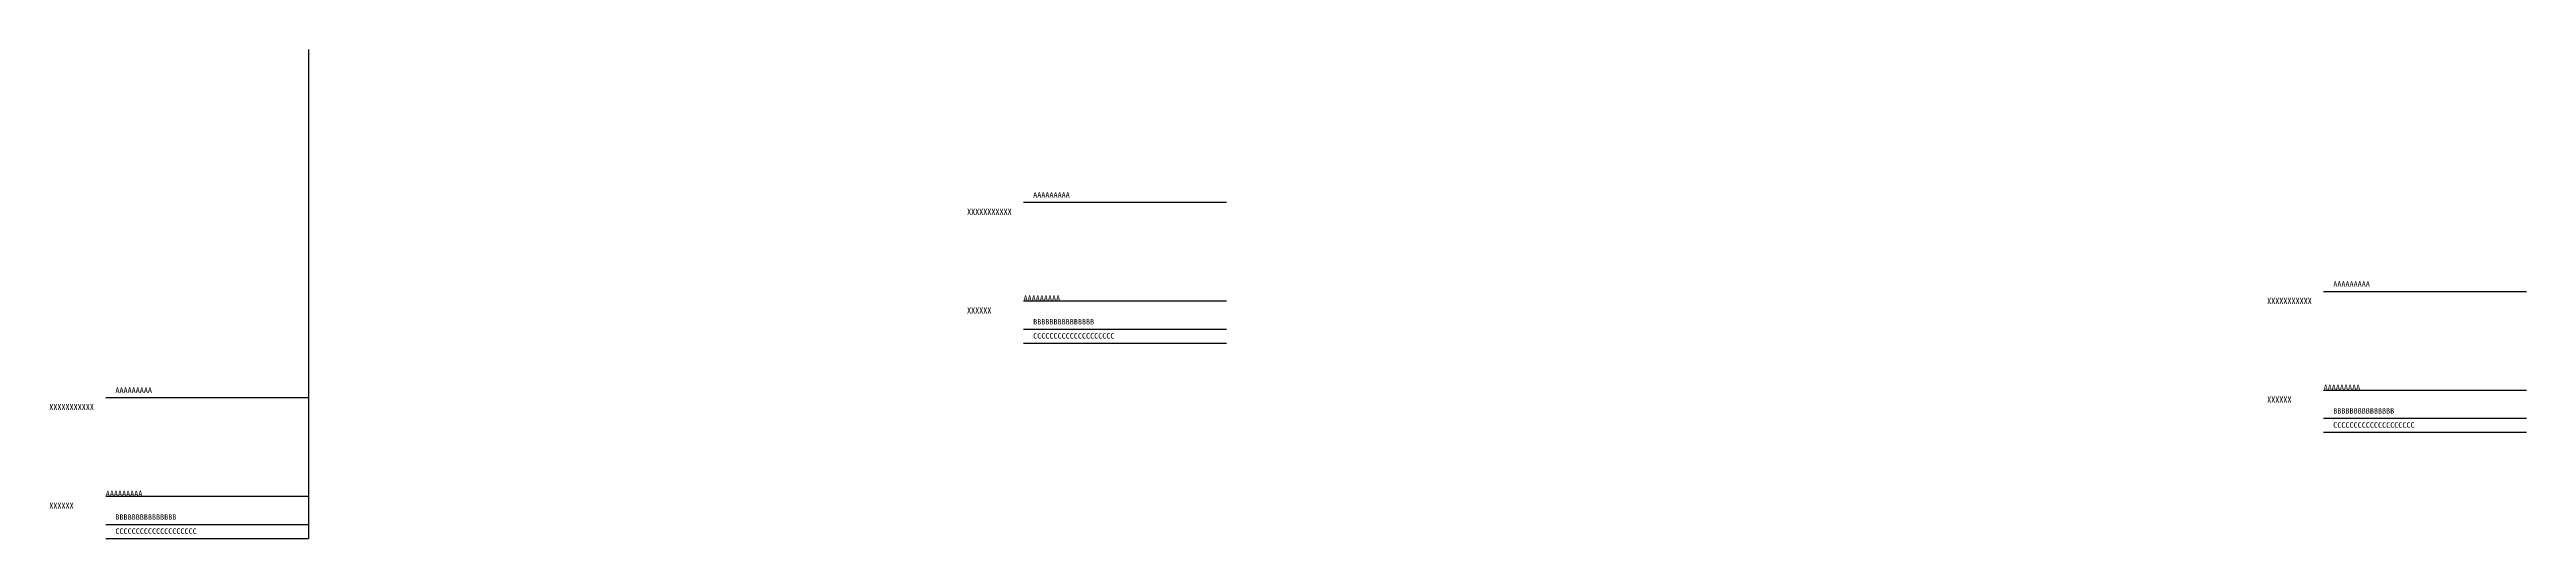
# Model space of a CAD drawing. Extents: x 182356 to 504889, y -345745 to -157964.
# Drawn here: x 182356 to 501512, y -220940 to -157964 of the extents above; entities that cross this region are included whole.
import ezdxf

# ---------------------------------------------------------------- set-up
doc = ezdxf.new("R2010")
doc.units = 0
doc.header["$LTSCALE"] = 100
doc.header["$MEASUREMENT"] = 0
doc.layers.get('0').update_dxf_attribs({"linetype": 'CONTINUOUS'})
doc.styles.add('JNRD_CH', font='')
doc.styles.add('JNRD_E1', font='romans.shx', dxfattribs={"width": 0.8})
doc.styles.get('JNRD_CH').set_extended_font_data('FangSong_GB2312')

msp = doc.modelspace()

# ---------------------------------------------------------------- linework, layer by layer
at = {"color": 6, "lineweight": -2, "ltscale": 0.2}
for p, q in [((215735.7, -157963.6), (215735.7, -220939.9)), ((307857.7, -177633.5), (333992, -177633.5)), ((307857.7, -190341.4), (333992, -190341.4)), ((475377.7, -189116.8), (501512.1, -189116.8)), ((307857.7, -193972.3), (333992, -193972.3)), ((307857.7, -195787.7), (333992, -195787.7)), ((189601.3, -202785.8), (215735.7, -202785.8)), ((475377.7, -201824.7), (501512.1, -201824.7)), ((475377.7, -205455.5), (501512.1, -205455.5)), ((475377.7, -207270.9), (501512.1, -207270.9)), ((189601.3, -215493.7), (215735.7, -215493.7)), ((189601.3, -219124.5), (215735.7, -219124.5)), ((189601.3, -220939.9), (215735.7, -220939.9))]:
    msp.add_line(p, q, dxfattribs=at)

# ---------------------------------------------------------------- texts
at = {"color": 2, "lineweight": -2, "ltscale": 0.2, "char_height": 800, "width": 24894.079, "attachment_point": 1, "style": 'JNRD_E1'}
for s, insert in [('\\fSimSun|b0|i0|c134|p2;XXXXXXXXXXX', (300581.7, -178458.9)), ('\\fSimSun|b0|i0|c134|p2;XXXXXX', (300581.7, -191166.8)), ('\\fSimSun|b0|i0|c134|p2;XXXXXXXXXXX', (468101.7, -189942.2)), ('\\fSimSun|b0|i0|c134|p2;XXXXXXXXXXX', (182325.3, -203611.2)), ('\\fSimSun|b0|i0|c134|p2;XXXXXX', (468101.7, -202650.1)), ('\\fSimSun|b0|i0|c134|p2;XXXXXX', (182325.3, -216319.1))]:
    msp.add_mtext(s, dxfattribs=dict(at, insert=insert))
at = {"color": 6, "lineweight": -2, "ltscale": 0.2, "char_height": 700, "width": 24894.079, "attachment_point": 1, "style": 'JNRD_CH'}
for s, insert in [('AAAAAAAAA', (309098, -176341.2)), ('AAAAAAAAA', (476618, -187824.4)), ('AAAAAAAAA', (307857.7, -189641.4)), ('CCCCCCCCCCCCCCCCCCCC', (309098, -194495.3)), ('BBBBBBBBBBBBBBB', (309098, -192679.9)), ('AAAAAAAAA', (190841.6, -201493.4)), ('AAAAAAAAA', (475377.7, -201124.7)), ('BBBBBBBBBBBBBBB', (476618, -204163.1)), ('CCCCCCCCCCCCCCCCCCCC', (476618, -205978.6)), ('AAAAAAAAA', (189601.3, -214793.7)), ('CCCCCCCCCCCCCCCCCCCC', (190841.6, -219647.6)), ('BBBBBBBBBBBBBBB', (190841.6, -217832.2))]:
    msp.add_mtext(s, dxfattribs=dict(at, insert=insert))

doc.saveas('drawing.dxf')
